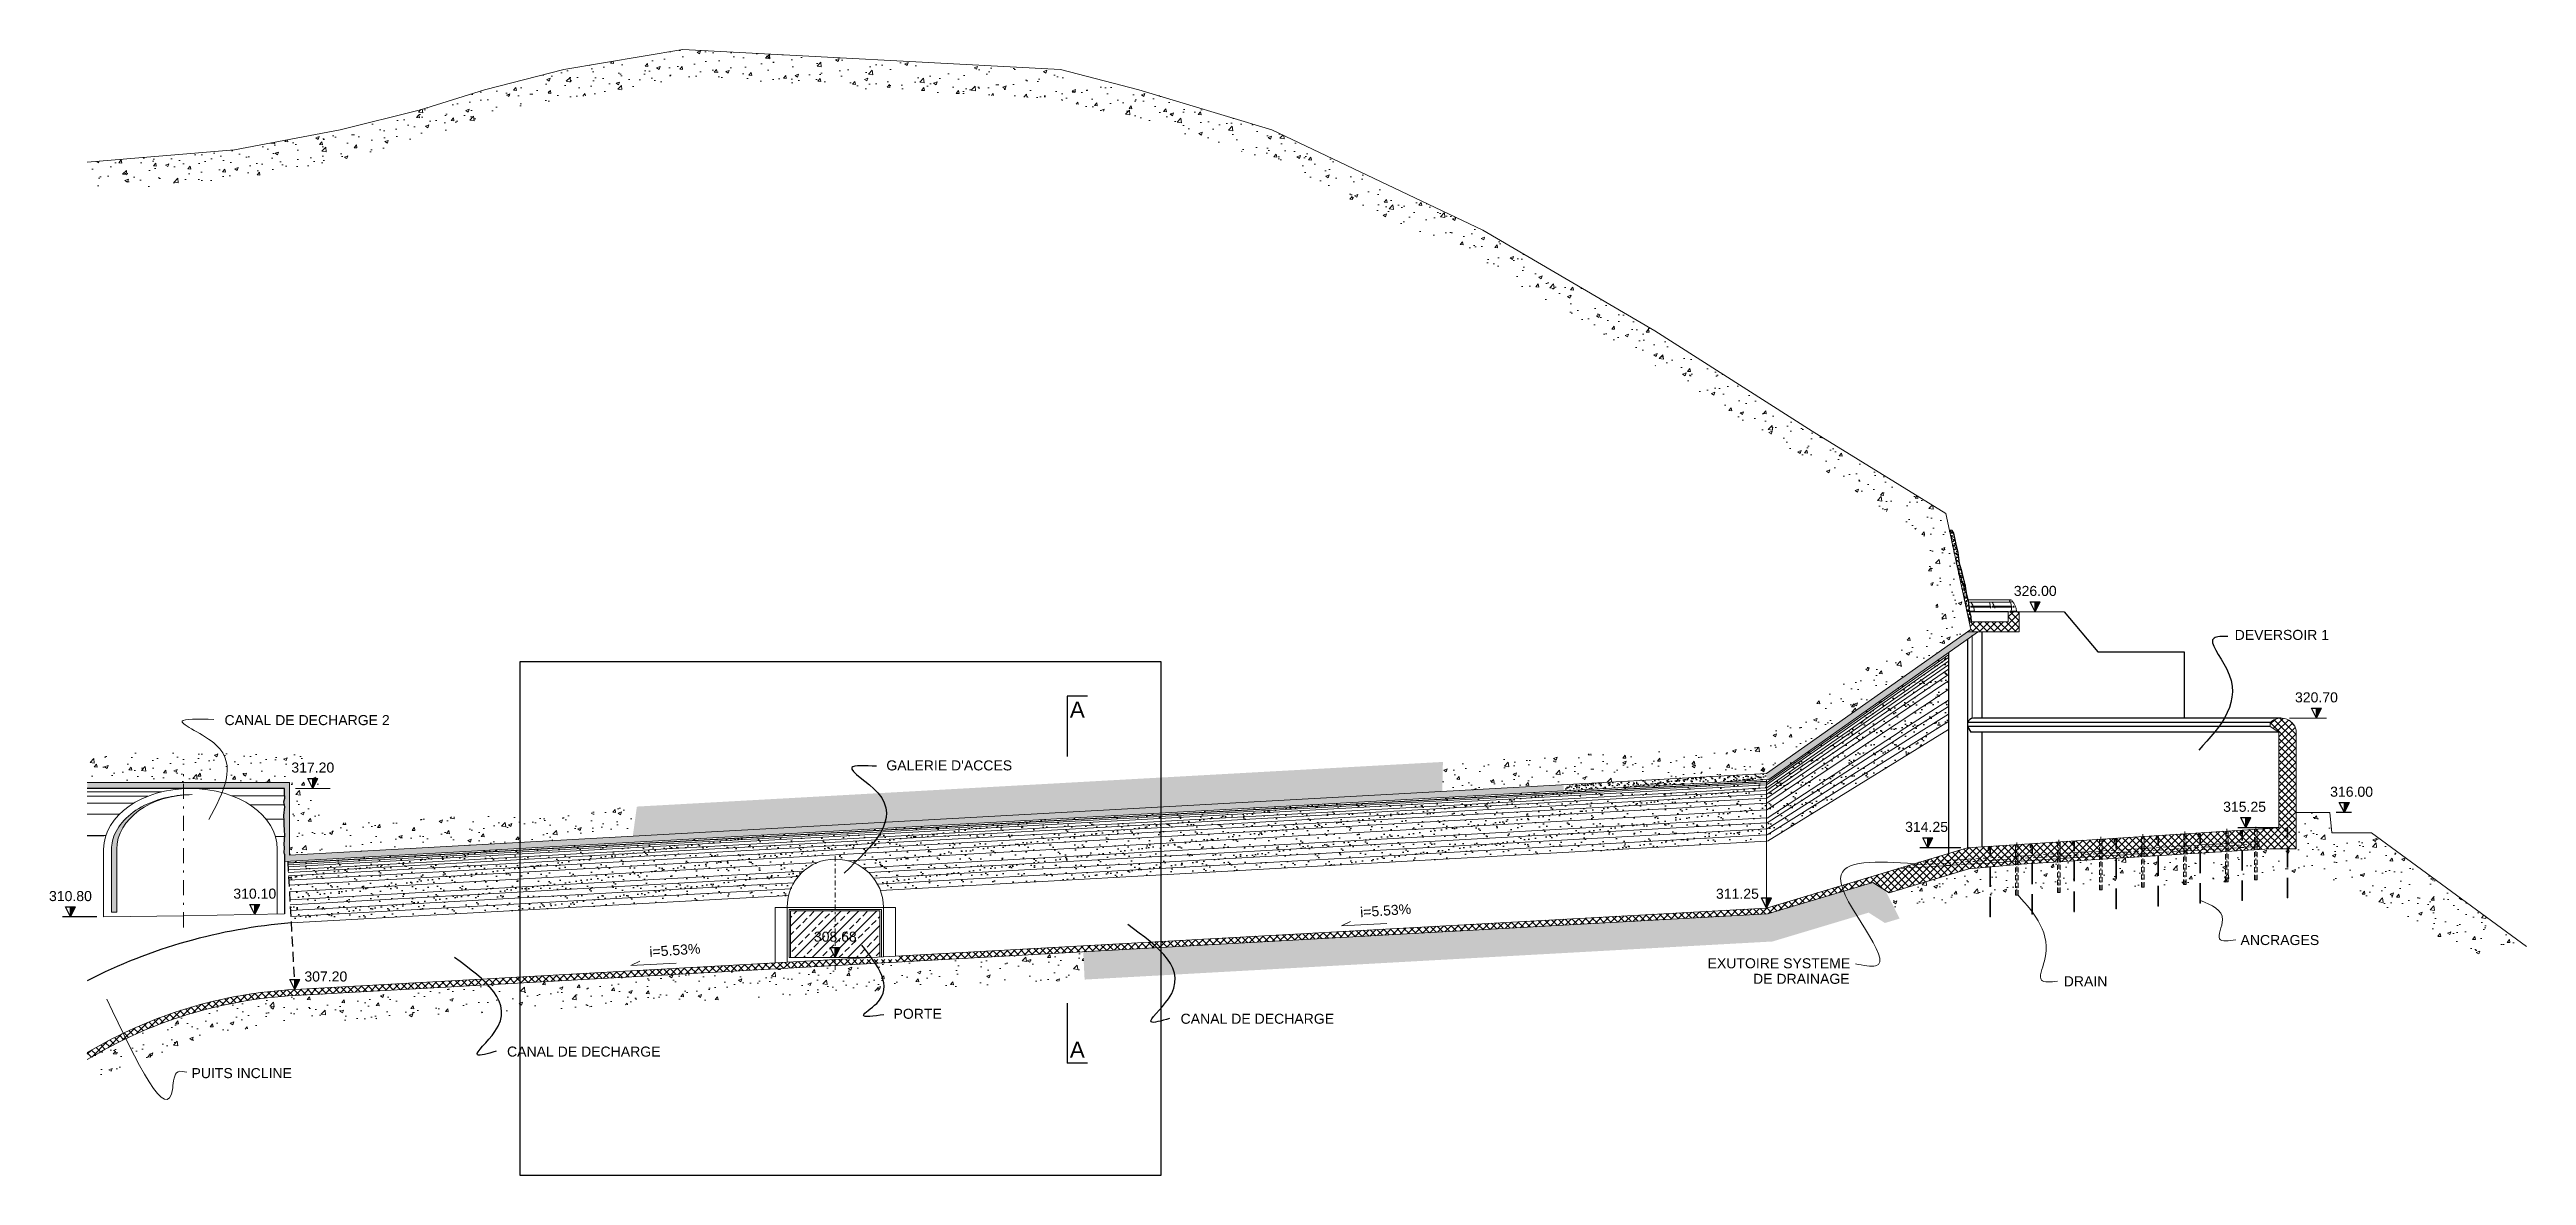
# Model space of a CAD drawing. Header units: millimetres. Extents: x -229 to 63875, y -200 to 109542.
# Drawn here: x 161.1 to 284.5, y 41.2 to 97.2 of the extents above; entities that cross this region are included whole.
import ezdxf
from ezdxf.enums import TextEntityAlignment as Align

# ---------------------------------------------------------------- set-up
doc = ezdxf.new("R2010")
doc.units = ezdxf.units.MM
for name, pattern in [('TRATTEGGIATA', [0.75, 0.5, -0.25]), ('TRATTEGGIATA2', [0.375, 0.25, -0.125]), ('TRATTOPUNTO2', [0.5, 0.25, -0.125, 0, -0.125])]:
    doc.linetypes.add(name, pattern=pattern)
for name, color, linetype in [('Ancoraggi', 3, 'Continuous'), ('coordinate', 2, 'Continuous'), ('DIME', 6, 'Continuous'), ('LIN010CO', 2, 'Continuous'), ('LIN018CO', 6, 'Continuous'), ('LIN025CO', 7, 'Continuous'), ('LIN035CO', 1, 'Continuous'), ('LIN050CO', 3, 'Continuous'), ('LIN07CO', 4, 'Continuous'), ('TEXT035', 1, 'Continuous'), ('TEXT050', 3, 'Continuous'), ('Tratteggi', 2, 'Continuous')]:
    doc.layers.add(name, color=color, linetype=linetype)
doc.layers.add('no_plot', color=5, linetype='Continuous', plot=False)
doc.styles.add('ARIAL', font='arial.ttf')
doc.linetypes.add('ROCCIA', pattern='A,0.25,[130,BERETTA.shx,S=0.1,R=0,X=0,Y=0],-0.2,0.25', length=0.7)
pattern_1 = [(45, (17.57617, -222.34905), (-0.1767767, 0.1767767), []), (135, (17.57617, -222.34905), (-0.1767767, -0.1767767), [])]
pattern_2 = [(37.5, (17.57617, -222.34905), (-0.009449, 0.28902357), [0, -0.228, 0, -0.255, 0, -0.24375]), (7.5, (17.57617, -222.34905), (0.2654665, 0.4233219), [0, -0.123, 0, -0.2055, 0, -0.07875]), (327.5, (17.39167, -222.34905), (0.46712128, 0.00084886), [0, -0.075, 0, -0.27, 0, -0.3525]), (317.5, (17.39167, -222.34905), (0.450919, 0.13165133), [0, -0.0375, 0, -0.177, 0, -0.2025])]
pattern_3 = [(37.5, (17.57617, -222.34905), (-0.0251973, 0.7707295), [0, -0.608, 0, -0.68, 0, -0.65]), (7.5, (17.5762, -222.349), (0.7079107, 1.1288584), [0, -0.328, 0, -0.548, 0, -0.21]), (327.5, (17.08417, -222.34905), (1.2456567, 0.0022636), [0, -0.2, 0, -0.72, 0, -0.94]), (317.5, (17.0842, -222.349), (1.2024506, 0.3510702), [0, -0.1, 0, -0.472, 0, -0.54])]
pattern_4 = [(50, (17.5762, -222.349), (1.7214244, -0.150605), [0.18, -1.98]), (355, (17.5762, -222.349), (-0.333003, 1.805261), [0.144, -1.584]), (100.4514, (17.7196, -222.3616), (1.3884225, 1.654655), [0.1529765, -1.682741]), (46.1842, (17.5762, -221.869), (2.561379, -0.397246), [0.27, -2.97]), (96.6356, (17.7896, -221.9021), (2.24319, 2.337883), [0.229465, -2.524111]), (351.1842, (17.5762, -221.869), (2.243189, 2.337885), [0.216, -2.376]), (21, (17.8162, -221.989), (1.432577, -0.9662853), [0.18, -1.98]), (326, (17.8162, -221.989), (0.583957, 1.74036), [0.144, -1.584]), (71.4514, (17.9355, -222.0696), (2.016534, 0.774073), [0.1529765, -1.682741]), (37.5, (17.57617, -222.34905), (0.02918365, 0.79894525), [0, -1.5648, 0, -1.608, 0, -1.59]), (7.5, (17.5762, -222.34905), (0.6313669, 0.9465881), [0, -0.9168, 0, -1.5288, 0, -0.606]), (327.5, (17.04097, -222.34905), (1.2811738, -0.0541317), [0, -0.6, 0, -1.872, 0, -2.484]), (317.5, (16.801, -222.349), (1.3996468, 0.240252), [0, -0.78, 0, -1.2432, 0, -1.764])]

msp = doc.modelspace()

# ---------------------------------------------------------------- texts
at = {"layer": 'coordinate', "color": 1, "style": 'ARIAL'}
for s, p in [('CANAL DE DECHARGE 2', (169.86028, 63.59153)), ("GALERIE D'ACCES", (202.82213, 61.33639)), ('PORTE', (203.17817, 48.96749)), ('CANAL DE DECHARGE', (217.47664, 48.71972)), ('CANAL DE DECHARGE', (183.93149, 47.0851)), ('PUITS INCLINE', (168.21407, 46.0126))]:
    msp.add_text(s, height=0.5, dxfattribs=at).set_placement(p)
at = {"layer": 'coordinate', "color": 1, "lineweight": 0, "style": 'ARIAL'}
for p in [(228.97296, 54.19712), (193.57472, 52.22244)]:
    msp.add_text('i=5.53%', height=0.5, rotation=3.9269102, dxfattribs=at).set_placement(p, align=Align.RIGHT)
at = {"layer": 'TEXT035', "style": 'ARIAL'}
for s, p in [('DEVERSOIR 1', (269.97549, 67.83404)), ('ANCRAGES', (270.2656, 52.64044)), ('EXUTOIRE SYSTEME', (243.72354, 51.48203)), ('DE DRAINAGE', (245.98767, 50.70911)), ('DRAIN', (261.4605, 50.58533))]:
    msp.add_text(s, height=0.5, dxfattribs=at).set_placement(p)

# ---------------------------------------------------------------- blocks, each defined once
blk = doc.blocks.new('LIVELLI1')
at = {"layer": 'LIN018CO'}
blk.add_solid([(0, 0.25), (0, 0), (0.125, 0.25)], dxfattribs=at)
at = {"layer": 'LIN035CO'}
for p, q in [((-0.125, 0.25), (0.125, 0.25)), ((0, 0), (-0.125, 0.25)), ((0, 0), (0, 0.25)), ((0, 0), (0.125, 0.25))]:
    blk.add_line(p, q, dxfattribs=at)
at = {"layer": 'TEXT035', "style": 'ARIAL'}
blk.add_attdef('VALORE', text='', height=0.25, dxfattribs=at).set_placement((0, 0.395), align=Align.CENTER)
blk = doc.blocks.new('SEZ4')
at = {"layer": 'LIN07CO'}
for p in [(0, 0), (0.5, -1.5)]:
    blk.add_line(p, (0, -1.5), dxfattribs=at)
at = {"layer": 'TEXT050', "style": 'ARIAL'}
blk.add_attdef('NOME_SEZIONE', text='', height=0.4, dxfattribs=at).set_placement((0.25, -1.162), align=Align.MIDDLE)
blk = doc.blocks.new('SEZ3')
at = {"layer": 'LIN07CO'}
for p, q in [((0, 1.5), (0, 0)), ((0.5, 1.5), (0, 1.5))]:
    blk.add_line(p, q, dxfattribs=at)
at = {"layer": 'TEXT050', "style": 'ARIAL'}
blk.add_attdef('NOME_SEZIONE', text='', height=0.4, dxfattribs=at).set_placement((0.25, 1.167), align=Align.MIDDLE)

# ---------------------------------------------------------------- hatches: boundary and pattern name
at = {"layer": 'LIN010CO', "linetype": 'Continuous', "lineweight": 0}
h = msp.add_hatch(dxfattribs=at)
h.set_pattern_fill('AR-CONC', color=256, scale=0.24, style=0)
h.set_pattern_definition(pattern_4)
h.paths.add_polyline_path([(180.01042, 92.8234), (183.21252, 93.82406), (186.9437, 94.77106), (187.12164, 96.29689), (186.75335, 96.23489), (182.81335, 95.23489), (179.61335, 94.23489), (175.62335, 93.23489), (170.36335, 92.23489), (163.02641, 91.62092), (163.14863, 90.16035), (170.56188, 90.78071), (175.93864, 91.80291)])
h = msp.add_hatch(dxfattribs=at)
h.set_pattern_fill('AR-CONC', color=256, scale=0.24, style=0)
h.set_pattern_definition(pattern_4)
h.paths.add_polyline_path([(211.49335, 96.23489), (192.69335, 97.23489), (187.12164, 96.29689), (186.9437, 94.77106), (187.0558, 94.79951), (192.7771, 95.76269), (211.27023, 94.77902), (214.99922, 93.82286), (215.6411, 93.62894), (216.43653, 94.91973), (215.39335, 95.23489)])
h = msp.add_hatch(dxfattribs=at)
h.set_pattern_fill('AR-CONC', color=256, scale=0.24, style=0)
h.set_pattern_definition(pattern_4)
h.paths.add_polyline_path([(232.52335, 88.23489), (222.01335, 93.23489), (216.43653, 94.91973), (215.6411, 93.62894), (221.48359, 91.86384), (231.83835, 86.93769), (237.69377, 83.52545), (239.2442, 84.31831)])
h = msp.add_hatch(dxfattribs=at)
h.set_pattern_fill('AR-CONC', color=256, scale=0.24, style=0)
h.set_pattern_definition(pattern_4)
h.paths.add_polyline_path([(248.93335, 78.23489), (241.10335, 83.23489), (239.2442, 84.31831), (237.69377, 83.52545), (240.33965, 81.98356), (248.1543, 76.99336), (252.31586, 74.42766), (253.08505, 75.67527)])
h = msp.add_hatch(dxfattribs=at)
h.set_pattern_fill('AR-CONC', color=256, scale=0.24, style=0)
h.set_pattern_definition(pattern_4)
h.paths.add_polyline_path([(255.58322, 74.13509), (253.05111, 75.6962), (251.91663, 74.6738), (254.28273, 73.21504), (255.19621, 68.99381), (246.16245, 62.62459), (230.3629, 61.7493), (230.55191, 60.29185), (246.66335, 61.18443), (256.834, 68.3552)])
at = {"layer": 'LIN010CO', "lineweight": 0}
h = msp.add_hatch(dxfattribs=at)
h.set_pattern_fill('ANSI37', color=256, scale=2, style=0)
h.set_pattern_definition(pattern_1)
h.paths.add_polyline_path([(259.24338, 69.23489), (258.70218, 69.23489), (258.70218, 68.73489), (256.75184, 68.73489), (256.834, 68.3552), (256.66335, 68.23489), (259.24338, 68.23489)])
h = msp.add_hatch(dxfattribs=at)
h.set_pattern_fill('ANSI37', color=256, scale=2, style=0)
h.set_pattern_definition(pattern_1)
edge = h.paths.add_edge_path()
edge.add_ellipse((272.28083, 63.23489), major_axis=(0.75767, 0), ratio=0.923879533, start_angle=0, end_angle=90)
edge.add_ellipse((272.28083, 63.23489), major_axis=(0.75767, 0), ratio=0.923879533, start_angle=90, end_angle=135.5846914)
edge.add_line((271.73963, 63.72478), (271.73963, 63.52489))
edge.add_line((271.73963, 63.52489), (272.17259, 63.23489))
edge.add_line((272.17259, 63.23489), (273.0385, 63.23489))
h.paths.add_polyline_path([(273.0385, 63.23489), (272.17259, 63.23489), (272.17259, 58.48489), (256.66335, 57.48489), (246.66335, 54.48489), (246.66335, 54.18443), (246.71547, 54.18731), (251.95524, 55.75924), (252.76342, 55.2434), (256.73725, 56.43555), (259.35464, 56.67503), (267.64389, 57.18498), (271.74235, 57.43489), (273.0385, 57.43489), (273.0385, 59.23489)])
at = {"layer": 'LIN010CO', "linetype": 'Continuous', "lineweight": 0}
h = msp.add_hatch(dxfattribs=at)
h.set_pattern_fill('AR-CONC', color=256, scale=0.24, style=0)
h.set_pattern_definition(pattern_4)
edge = h.paths.add_edge_path()
edge.add_line((190.39785, 59.53523), (174.55536, 58.65756))
edge.add_line((174.55536, 58.65756), (174.55536, 60.43863))
edge.add_line((174.55536, 60.43863), (174.25695, 60.43863))
edge.add_line((174.25695, 60.43863), (174.00695, 60.93863))
edge.add_line((174.00695, 60.93863), (174.50695, 60.93863))
edge.add_line((174.50695, 60.93863), (174.25695, 60.43863))
edge.add_line((174.25695, 60.43863), (174.55536, 60.43863))
edge.add_line((174.55536, 60.43863), (174.55536, 62.20429))
edge.add_line((174.55536, 62.20429), (169.77117, 62.20429))
edge.add_spline(control_points=[(169.77117, 62.20429), (170.04114, 61.75904), (170.04549, 61.26247), (169.90871, 60.73863)], knot_values=[4.102633747, 4.102633747, 4.102633747, 4.102633747, 5.63070694, 5.63070694, 5.63070694, 5.63070694], degree=3, periodic=0)
edge.add_line((169.90871, 60.73863), (173.08969, 60.73863))
edge.add_line((173.08969, 60.73863), (173.08969, 57.10845))
edge.add_line((173.08969, 57.10845), (190.19376, 58.05601))
edge.add_line((190.19376, 58.05601), (190.39785, 59.53523))
edge = h.paths.add_edge_path()
edge.add_spline(control_points=[(169.90871, 60.73863), (170.04549, 61.26247), (170.04114, 61.75904), (169.77117, 62.20429)], knot_values=[4.102633747, 4.102633747, 4.102633747, 4.102633747, 5.63070694, 5.63070694, 5.63070694, 5.63070694], degree=3, periodic=0)
edge.add_line((169.77117, 62.20429), (163.02641, 62.20429))
edge.add_line((163.02641, 62.20429), (163.02641, 60.73863))
edge.add_line((163.02641, 60.73863), (169.90871, 60.73863))
h.paths.add_polyline_path([(173.06118, 61.0925), (175.45306, 61.0925), (175.45306, 61.85887), (173.06118, 61.85887)], flags=24)
h = msp.add_hatch(dxfattribs=at)
h.set_pattern_fill('AR-CONC', color=256, scale=0.24, style=0)
h.set_pattern_definition(pattern_4)
edge = h.paths.add_edge_path()
edge.add_line((230.54124, 61.75918), (202.41365, 60.20091))
edge.add_spline(control_points=[(202.41365, 60.20091), (202.83319, 59.72382), (202.90508, 59.24004), (202.75753, 58.75204)], knot_values=[3.063294748, 3.063294748, 3.063294748, 3.063294748, 4.656516373, 4.656516373, 4.656516373, 4.656516373], degree=3, periodic=0)
edge.add_line((202.75753, 58.75204), (230.5126, 60.28967))
edge.add_line((230.5126, 60.28967), (230.54124, 61.75918))
edge = h.paths.add_edge_path()
edge.add_spline(control_points=[(202.75753, 58.75204), (202.90508, 59.24004), (202.83319, 59.72382), (202.41365, 60.20091)], knot_values=[3.063294748, 3.063294748, 3.063294748, 3.063294748, 4.656516373, 4.656516373, 4.656516373, 4.656516373], degree=3, periodic=0)
edge.add_line((202.41365, 60.20091), (190.39785, 59.53523))
edge.add_line((190.39785, 59.53523), (190.19376, 58.05601))
edge.add_line((190.19376, 58.05601), (202.75753, 58.75204))
at = {"layer": 'LIN010CO', "lineweight": 0}
h = msp.add_hatch(color=256, dxfattribs=at)
edge = h.paths.add_edge_path()
edge.add_line((164.49483, 54.27743), (164.49483, 57.41069))
edge.add_ellipse((168.25636, 57.41069), major_axis=(-3.76153, 0), ratio=0.723016347, start_angle=275.2624536, end_angle=360, ccw=False)
edge.add_line((167.91136, 60.11887), (167.91136, 60.1201))
edge.add_spline(control_points=[(167.91136, 60.1201), (167.62611, 60.10327), (167.34356, 60.06576), (166.58293, 59.90535), (166.12575, 59.73858), (165.33809, 59.30609), (165.00819, 59.0407), (164.51761, 58.4584), (164.35679, 58.1427), (164.25168, 57.68622), (164.23597, 57.54844), (164.23597, 57.41069)], knot_values=[4.796402486, 4.796402486, 4.796402486, 4.796402486, 5.005311645, 5.005311645, 5.378055444, 5.378055444, 5.750799242, 5.750799242, 6.123543041, 6.123543041, 6.283185307, 6.283185307, 6.283185307, 6.283185307], degree=3, periodic=0)
edge.add_line((164.23597, 57.41069), (164.23597, 54.27743))
edge.add_line((164.23597, 54.27743), (164.49483, 54.27743))
at = {"layer": 'LIN010CO', "linetype": 'Continuous', "lineweight": 0}
h = msp.add_hatch(dxfattribs=at)
h.set_pattern_fill('AR-CONC', color=256, scale=0.24, style=0)
h.set_pattern_definition(pattern_4)
h.paths.add_polyline_path([(276.79683, 58.23489), (274.81468, 58.23489), (274.71468, 59.23489), (273.0385, 59.23489), (273.0385, 57.43489), (268.80855, 57.256), (256.9084, 56.45121), (252.76342, 55.2434), (252.57943, 55.36084), (253.28728, 53.95856), (257.00125, 55.07275), (274.41969, 56.0537), (275.25383, 55.75087), (279.17514, 53.63996), (281.63853, 52.13217), (284.50722, 52.56548)])
h = msp.add_hatch(dxfattribs=at)
h.set_pattern_fill('AR-CONC', color=256, scale=0.24, style=0)
h.set_pattern_definition(pattern_4)
edge = h.paths.add_edge_path()
edge.add_spline(control_points=[(251.16738, 54.08088), (250.90055, 54.51481), (250.65032, 54.9468), (250.49868, 55.32228)], knot_values=[3.92547604, 3.92547604, 3.92547604, 3.92547604, 5.011585578, 5.011585578, 5.011585578, 5.011585578], degree=3, periodic=0)
edge.add_line((250.49868, 55.32228), (246.71547, 54.18731))
edge.add_line((246.71547, 54.18731), (212.62943, 52.30036))
edge.add_line((212.62943, 52.30036), (212.69651, 50.92077))
edge.add_line((212.69651, 50.92077), (246.95541, 52.81729))
edge.add_line((246.95541, 52.81729), (251.16738, 54.08088))
edge = h.paths.add_edge_path()
edge.add_line((252.57943, 55.36084), (251.95524, 55.75924))
edge.add_line((251.95524, 55.75924), (250.49868, 55.32228))
edge.add_spline(control_points=[(250.49868, 55.32228), (250.65032, 54.9468), (250.90055, 54.51481), (251.16738, 54.08088)], knot_values=[3.92547604, 3.92547604, 3.92547604, 3.92547604, 5.011585578, 5.011585578, 5.011585578, 5.011585578], degree=3, periodic=0)
edge.add_line((251.16738, 54.08088), (251.74575, 54.25439))
edge.add_line((251.74575, 54.25439), (252.55394, 53.73855))
edge.add_line((252.55394, 53.73855), (253.28728, 53.95856))
edge.add_line((253.28728, 53.95856), (252.57943, 55.36084))
at = {"layer": 'LIN010CO', "lineweight": 0}
h = msp.add_hatch(dxfattribs=at)
h.set_pattern_fill('ANSI37', color=256, scale=2, style=0)
h.set_pattern_definition(pattern_1)
h.paths.add_polyline_path([(246.66335, 54.18443), (246.66335, 54.48489), (203.27733, 52.0831), (203.27721, 51.91712), (202.67905, 51.91712), (200.27905, 51.91712), (200.27905, 51.61666)])
h = msp.add_hatch(dxfattribs=at)
h.set_pattern_fill('ANSI37', color=256, scale=2, style=0)
h.set_pattern_definition(pattern_1)
h.paths.add_polyline_path([(200.27905, 51.61666), (200.27905, 51.91712), (173.35935, 50.42689, 0.122348363), (163.02641, 47.28267), (163.02641, 46.93229, -0.124425055), (173.37594, 50.12734)])
at = {"layer": 'LIN010CO', "linetype": 'Continuous', "lineweight": 0}
h = msp.add_hatch(dxfattribs=at)
h.set_pattern_fill('AR-CONC', color=256, scale=0.24, style=0)
h.set_pattern_definition(pattern_4)
h.paths.add_polyline_path([(212.62943, 52.30036), (185.02409, 50.77217), (185.07995, 49.39196), (212.69651, 50.92077)])
h = msp.add_hatch(dxfattribs=at)
h.set_pattern_fill('AR-CONC', color=256, scale=0.24, style=0)
h.set_pattern_definition(pattern_4)
edge = h.paths.add_edge_path()
edge.add_line((185.02409, 50.77217), (173.37594, 50.12734))
edge.add_arc((174.52143, 28.05704), 22.10001, 92.9710993, 115.6715362)
edge.add_spline(control_points=[(164.94745, 47.97561), (165.164, 47.53556), (165.37471, 47.11966), (165.57544, 46.74497)], knot_values=[4.79715133, 4.79715133, 4.79715133, 4.79715133, 5.620665571, 5.620665571, 5.620665571, 5.620665571], degree=3, periodic=0)
edge.add_arc((174.52143, 28.05704), 20.71882, 92.9646233, 115.5806263, ccw=False)
edge.add_line((173.44986, 48.74813), (185.07995, 49.39196))
edge.add_line((185.07995, 49.39196), (185.02409, 50.77217))
edge = h.paths.add_edge_path()
edge.add_spline(control_points=[(165.57544, 46.74497), (165.37471, 47.11966), (165.164, 47.53556), (164.94745, 47.97561)], knot_values=[4.79715133, 4.79715133, 4.79715133, 4.79715133, 5.620665571, 5.620665571, 5.620665571, 5.620665571], degree=3, periodic=0)
edge.add_arc((174.52143, 28.05704), 22.10001, 115.6715362, 121.341415)
edge.add_line((163.02641, 46.93229), (163.74481, 45.75264))
edge.add_arc((174.52143, 28.05704), 20.71882, 115.5806263, 121.341415, ccw=False)
at = {"layer": 'Tratteggi'}
h = msp.add_hatch(dxfattribs=at)
h.set_pattern_fill('AR-SAND', scale=0.08, style=0)
h.set_pattern_definition([(37.5, (20.27717, -224.84905), (-0.00503947, 0.1541459), [0, -0.1216, 0, -0.136, 0, -0.13]), (7.5, (20.27717, -224.84905), (0.14158214, 0.22577169), [0, -0.0656, 0, -0.1096, 0, -0.042]), (327.5, (20.17877, -224.84905), (0.24913135, 0.000452724), [0, -0.04, 0, -0.144, 0, -0.188]), (317.5, (20.17877, -224.84905), (0.24049013, 0.07021405), [0, -0.02, 0, -0.0944, 0, -0.108])])
h.paths.add_polyline_path([(256.40372, 71.18989), (256.2666, 71.64685), (256.19803, 72.1952), (256.09519, 72.675), (255.98092, 73.15481), (255.90093, 73.2919), (255.72953, 73.30332), (255.63697, 73.26719), (255.78605, 73.17527), (256.75184, 68.73489), (256.87223, 68.73489), (256.84937, 68.98506), (256.75796, 69.33921), (256.7351, 69.69335), (256.62083, 70.17316), (256.57513, 70.50445)])
h = msp.add_hatch(dxfattribs=at)
h.set_pattern_fill('AR-SAND', scale=0.15, style=0)
h.set_pattern_definition(pattern_2)
h.paths.add_polyline_path([(257.16923, 68.22449), (257.16698, 68.23489), (256.66335, 68.23489), (246.66335, 61.18443), (246.66335, 60.88397), (246.76588, 60.88965)])
h = msp.add_hatch(dxfattribs=at)
h.set_pattern_fill('AR-SAND', color=256, scale=0.4, style=0)
h.set_pattern_definition(pattern_3)
h.paths.add_polyline_path([(246.70203, 57.81023), (255.73039, 63.37313), (255.73039, 67.21004), (246.66335, 60.88397)])
h = msp.add_hatch(dxfattribs=at)
h.set_pattern_fill('AR-SAND', scale=0.15, style=0)
h.set_pattern_definition(pattern_2)
edge = h.paths.add_edge_path()
edge.add_line((181.61939, 57.58099), (173.08969, 57.10845))
edge.add_line((173.08969, 57.10845), (173.08969, 58.4922))
edge.add_spline(control_points=[(173.08969, 58.4922), (173.0063, 58.48591), (172.9221, 58.47981), (172.83723, 58.47387)], knot_values=[4.842647405, 4.842647405, 4.842647405, 4.842647405, 4.984950547, 4.984950547, 4.984950547, 4.984950547], degree=3, periodic=0)
edge.add_line((172.83723, 58.47387), (172.84441, 58.34296))
edge.add_line((172.84441, 58.34296), (172.85777, 58.10705))
edge.add_line((172.85777, 58.10705), (172.83196, 57.66044))
edge.add_line((172.83196, 57.66044), (172.84928, 57.47532))
edge.add_line((172.84928, 57.47532), (172.83196, 57.25424))
edge.add_line((172.83196, 57.25424), (172.83969, 57.17117))
edge.add_line((172.83969, 57.17117), (172.83969, 56.79414))
edge.add_line((172.83969, 56.79414), (181.61939, 57.28053))
edge.add_line((181.61939, 57.28053), (181.61939, 57.58099))
edge = h.paths.add_edge_path()
edge.add_line((173.08969, 60.73863), (167.81969, 60.73863))
edge.add_line((167.81969, 60.73863), (167.81969, 60.43863))
edge.add_line((167.81969, 60.43863), (172.84892, 60.43863))
edge.add_line((172.84892, 60.43863), (172.85364, 60.39619))
edge.add_line((172.85364, 60.39619), (172.85364, 60.33583))
edge.add_line((172.85364, 60.33583), (172.84961, 60.24329))
edge.add_line((172.84961, 60.24329), (172.84441, 60.19907))
edge.add_line((172.84441, 60.19907), (172.85777, 59.95871))
edge.add_line((172.85777, 59.95871), (172.8177, 59.77177))
edge.add_line((172.8177, 59.77177), (172.86222, 59.5225))
edge.add_line((172.86222, 59.5225), (172.82215, 59.09075))
edge.add_line((172.82215, 59.09075), (172.83105, 58.82368))
edge.add_line((172.83105, 58.82368), (172.8266, 58.66789))
edge.add_line((172.8266, 58.66789), (172.83723, 58.47387))
edge.add_spline(control_points=[(172.83723, 58.47387), (172.9221, 58.47981), (173.0063, 58.48591), (173.08969, 58.4922)], knot_values=[4.842647405, 4.842647405, 4.842647405, 4.842647405, 4.984950547, 4.984950547, 4.984950547, 4.984950547], degree=3, periodic=0)
edge.add_line((173.08969, 58.4922), (173.08969, 60.73863))
h.paths.add_polyline_path([(167.81969, 60.73863), (163.02641, 60.73863), (163.02641, 60.43863), (167.81969, 60.43863)])
h = msp.add_hatch(dxfattribs=at)
h.set_pattern_fill('AR-SAND', scale=0.15, style=0)
h.set_pattern_definition(pattern_2)
h.paths.add_polyline_path([(236.55249, 60.62428), (218.90505, 59.64662), (218.90505, 59.34616), (236.55249, 60.32382)])
h = msp.add_hatch(dxfattribs=at)
h.set_pattern_fill('AR-SAND', color=256, scale=0.4, style=0)
h.set_pattern_definition([(37.5, (17.57617, -222.34905), (-0.0251973, 0.7707295), [0, -0.608, 0, -0.68, 0, -0.65]), (7.5, (17.5762, -222.349), (0.7079107, 1.1288584), [0, -0.328, 0, -0.548, 0, -0.21]), (327.5, (17.08417, -222.34905), (1.2456567, 0.0022636), [0, -0.2, 0, -0.72, 0, -0.94]), (317.5, (17.0842, -222.349), (1.2024506, 0.3510702), [0, -0.1, 0, -0.472, 0, -0.54])])
h.paths.add_polyline_path([(224.67465, 56.5918), (224.67465, 59.66579), (246.66335, 60.88397), (246.66335, 57.80998)])
h = msp.add_hatch(dxfattribs=at)
h.set_pattern_fill('AR-SAND', scale=0.15, style=0)
h.set_pattern_definition(pattern_2)
h.paths.add_polyline_path([(246.66335, 60.88397), (246.66335, 61.18443), (236.55249, 60.62428), (236.55249, 60.32382)])
h = msp.add_hatch(dxfattribs=at)
h.set_pattern_fill('AR-SAND', color=256, scale=0.4, style=0)
h.set_pattern_definition(pattern_3)
h.paths.add_polyline_path([(224.67465, 56.5918), (224.67465, 59.66579), (202.52441, 58.43867), (202.52441, 55.36468)])
h = msp.add_hatch(dxfattribs=at)
h.set_pattern_fill('AR-SAND', scale=0.15, style=0)
h.set_pattern_definition(pattern_2)
h.paths.add_polyline_path([(218.90505, 59.64662), (203.77185, 58.80824), (203.77185, 58.50778), (218.90505, 59.34616)])
h = msp.add_hatch(dxfattribs=at)
h.set_pattern_fill('AR-SAND', color=256, scale=0.4, style=0)
h.set_pattern_definition(pattern_3)
h.paths.add_polyline_path([(202.52441, 55.36468), (202.52441, 58.43867), (173.00636, 56.80336), (173.17601, 53.73878), (197.95381, 55.11147), (198.06403, 55.44108), (198.21659, 55.74441), (198.43317, 56.05098), (198.68645, 56.31257), (198.9409, 56.52096), (199.40468, 56.75218), (199.74291, 56.85604), (200.07808, 56.92784), (200.27905, 56.91712), (200.71251, 56.90391), (200.93994, 56.8321), (201.43072, 56.66457), (201.83771, 56.37735), (202.11303, 56.13801), (202.3285, 55.86277)])
h = msp.add_hatch(dxfattribs=at)
h.set_pattern_fill('AR-SAND', scale=0.15, style=0)
h.set_pattern_definition(pattern_2)
h.paths.add_polyline_path([(203.77185, 58.80824), (181.61939, 57.58099), (181.61939, 57.28053), (203.77185, 58.50778)])
h = msp.add_hatch(dxfattribs=at)
h.set_pattern_fill('ANSI33', color=256, scale=2.5, style=0)
h.set_pattern_definition([(45, (17.57617, -222.34905), (-0.4419417, 0.4419417), []), (45, (18.0181, -222.34905), (-0.4419417, 0.4419417), [0.3125, -0.15625])])
h.paths.add_polyline_path([(200.27905, 54.34212), (198.05405, 54.34212), (198.05405, 52.01712), (200.27905, 52.01712), (200.02905, 52.51712), (200.27905, 52.51712)])
h.paths.add_polyline_path([(202.50405, 54.34212), (200.27905, 54.34212), (200.27905, 52.51712), (200.52905, 52.51712), (200.27905, 52.01712), (202.08546, 52.01712), (202.50405, 52.04029)])
h.paths.add_polyline_path([(199.08329, 52.67099), (201.47517, 52.67099), (201.47517, 53.43736), (199.08329, 53.43736)], flags=9)

# ---------------------------------------------------------------- linework, layer by layer
for p, q in [((256.66335, 67.86782), (256.66335, 57.48489)), ((257.38519, 68.23489), (257.38519, 63.93489)), ((255.73039, 67.21004), (255.73039, 57.205)), ((271.73963, 63.72489), (256.66335, 63.72489)), ((271.73963, 63.52489), (256.66335, 63.52489)), ((256.66335, 63.52489), (256.83638, 63.23489)), ((272.17259, 63.23489), (256.83638, 63.23489)), ((272.28083, 63.93489), (256.96412, 63.93489)), ((257.38519, 63.23489), (257.38519, 57.53143))]:
    msp.add_line(p, q)
msp.add_arc((256.9873, 63.5813), 0.35434, 93.7513503, 156.0955436)
at = {"layer": 'Ancoraggi', "linetype": 'TRATTEGGIATA', "lineweight": 0}
for p, q in [((266.06259, 57.98837), (266.06259, 57.89218)), ((266.08859, 57.98837), (266.08859, 57.89218)), ((268.15519, 58.12321), (268.15519, 58.02701)), ((268.15519, 58.02701), (268.18119, 58.02701)), ((268.18119, 58.12321), (268.18119, 58.02701)), ((270.24779, 58.25804), (270.24779, 58.16184)), ((270.24779, 58.16184), (270.27379, 58.16184)), ((270.27379, 58.25804), (270.27379, 58.16184)), ((272.50055, 58.40061), (272.50055, 58.30441)), ((272.50055, 58.30441), (272.52655, 58.30441)), ((272.52655, 58.40061), (272.52655, 58.30441)), ((257.69219, 57.44904), (257.69219, 57.35285)), ((257.69219, 57.35285), (257.71819, 57.35285)), ((257.71819, 57.44904), (257.71819, 57.35285)), ((259.78479, 57.58388), (259.78479, 57.48768)), ((259.78479, 57.48768), (259.81079, 57.48768)), ((259.81079, 57.58388), (259.81079, 57.48768)), ((261.87739, 57.71871), (261.87739, 57.62251)), ((261.87739, 57.62251), (261.90339, 57.62251)), ((261.90339, 57.71871), (261.90339, 57.62251)), ((263.96999, 57.85354), (263.96999, 57.75734)), ((263.96999, 57.75734), (263.99599, 57.75734)), ((263.99599, 57.85354), (263.99599, 57.75734)), ((266.06259, 57.89218), (266.08859, 57.89218))]:
    msp.add_line(p, q, dxfattribs=at)
at = {"layer": 'Ancoraggi', "linetype": 'TRATTEGGIATA', "lineweight": 0, "ltscale": 2}
for p, q in [((266.15459, 54.58316), (266.15459, 57.98837)), ((266.18059, 54.58316), (266.18059, 57.98837)), ((268.24719, 54.718), (268.24719, 58.12321)), ((268.27319, 54.718), (268.27319, 58.12321)), ((270.33979, 54.85283), (270.33979, 58.25804)), ((270.36579, 54.85283), (270.36579, 58.25804)), ((272.59255, 54.9954), (272.59255, 58.40061)), ((272.61855, 54.9954), (272.61855, 58.40061)), ((257.78419, 54.04383), (257.78419, 57.44904)), ((257.81019, 54.04383), (257.81019, 57.44904)), ((259.87679, 54.17867), (259.87679, 57.58388)), ((259.90279, 54.17867), (259.90279, 57.58388)), ((261.96939, 54.3135), (261.96939, 57.71871)), ((261.99539, 54.3135), (261.99539, 57.71871)), ((264.06199, 54.44833), (264.06199, 57.85354)), ((264.08799, 54.44833), (264.08799, 57.85354)), ((266.18059, 54.58316), (266.15459, 54.58316)), ((268.27319, 54.718), (268.24719, 54.718)), ((270.36579, 54.85283), (270.33979, 54.85283)), ((272.61855, 54.9954), (272.59255, 54.9954)), ((257.78419, 54.04383), (257.81019, 54.04383))]:
    msp.add_line(p, q, dxfattribs=at)
at = {"layer": 'Ancoraggi'}
for p, q in [((261.96939, 54.3135), (261.99539, 54.3135)), ((264.08799, 54.44833), (264.06199, 54.44833)), ((259.90279, 54.17867), (259.87679, 54.17867))]:
    msp.add_line(p, q, dxfattribs=at)
at = {"layer": 'Ancoraggi', "linetype": 'TRATTEGGIATA', "lineweight": 0}
for centre, radius, start in [((266.12159, 57.98837), 0.059, 360), ((266.12159, 57.98837), 0.033, 0), ((268.21419, 58.12321), 0.059, 360), ((268.21419, 58.12321), 0.033, 0), ((270.30679, 58.25804), 0.059, 360), ((270.30679, 58.25804), 0.033, 0), ((272.55955, 58.40061), 0.059, 360), ((272.55955, 58.40061), 0.033, 0), ((257.75119, 57.44904), 0.059, 360), ((257.75119, 57.44904), 0.033, 0), ((259.84379, 57.58388), 0.059, 360), ((259.84379, 57.58388), 0.033, 0), ((261.93639, 57.71871), 0.059, 360), ((261.93639, 57.71871), 0.033, 0), ((264.02899, 57.85354), 0.059, 360), ((264.02899, 57.85354), 0.033, 0)]:
    msp.add_arc(centre, radius, start, 180, dxfattribs=at)
at = {"layer": 'DIME', "linetype": 'Continuous', "lineweight": 0}
for p, q in [((259.24338, 69.23489), (261.47578, 69.23489)), ((246.66335, 54.48489), (246.66335, 60.88397))]:
    msp.add_line(p, q, dxfattribs=at)
at = {"layer": 'DIME'}
for points in [[(202.33732, 61.54454), (201.10359, 61.47963), (202.40225, 60.21377), (200.71399, 56.22144)], [(216.93291, 48.98278), (216.00953, 48.80969), (216.8752, 49.9636), (214.85532, 53.6561)], [(183.38776, 47.34816), (182.46439, 47.17508), (183.33005, 48.32899), (181.31017, 52.02149)], [(202.6971, 49.17153), (201.68832, 49.14187), (202.34106, 49.73511), (201.59931, 52.642)]]:
    msp.add_spline(points, degree=3, dxfattribs=at)
at = {"layer": 'LIN010CO', "linetype": 'Continuous', "lineweight": 0}
for p, q in [((258.8278, 69.83489), (256.7014, 69.83489)), ((258.81267, 69.71489), (256.72997, 69.71489)), ((256.7577, 69.51989), (256.7463, 69.51989)), ((256.76227, 69.45989), (256.75017, 69.45989)), ((257.03585, 69.26489), (256.77714, 69.26489)), ((257.80648, 69.51989), (256.86269, 69.51989)), ((257.81106, 69.45989), (256.86269, 69.45989)), ((257.03585, 69.26489), (257.03585, 69.23489)), ((258.85527, 69.51989), (257.91147, 69.51989)), ((258.85984, 69.45989), (257.91147, 69.45989)), ((259.13341, 69.26489), (258.81214, 69.26489)), ((258.81214, 69.26489), (258.81214, 69.23489)), ((259.13341, 69.26489), (259.13341, 69.23489)), ((163.02641, 60.26886), (166.73603, 60.26886)), ((163.02641, 60.04683), (166.0357, 60.04683)), ((163.02641, 59.70113), (165.3344, 59.70113)), ((170.21128, 60.07859), (172.85111, 60.07859)), ((171.11254, 59.62732), (172.8435, 59.62732)), ((163.02641, 59.16259), (164.63556, 59.16259)), ((163.02641, 58.09207), (163.9497, 58.09207)), ((171.92684, 58.90618), (172.8283, 58.90618)), ((172.39442, 58.04559), (172.85422, 58.04559))]:
    msp.add_line(p, q, dxfattribs=at)
at = {"layer": 'LIN010CO', "lineweight": 0}
for p, q in [((255.73039, 67.09753), (246.66448, 60.72212)), ((255.73039, 66.96123), (246.66585, 60.61567)), ((255.73039, 66.77506), (246.66773, 60.47026)), ((255.73039, 66.60208), (246.66947, 60.33513)), ((255.73039, 66.37666), (246.67174, 60.15902)), ((255.73039, 66.11644), (246.67436, 59.95569)), ((255.73039, 65.78981), (246.67765, 59.70043)), ((255.73039, 65.36764), (246.68191, 59.37043)), ((255.73039, 64.8317), (253.31035, 63.29808)), ((253.77775, 63.29808), (255.73039, 64.51916)), ((253.31024, 63.27732), (246.68721, 58.95949)), ((246.69026, 58.72311), (253.7776, 63.28335)), ((246.69406, 58.42856), (254.35558, 63.2908)), ((246.69786, 58.1337), (254.91994, 63.27926)), ((254.35578, 63.29808), (255.73039, 64.14579)), ((254.91994, 63.27926), (255.73039, 63.77203)), ((173.01529, 56.64201), (246.66335, 60.72211)), ((173.02117, 56.53588), (246.66335, 60.61565)), ((173.02919, 56.3909), (246.66335, 60.47023)), ((173.03665, 56.25618), (246.66335, 60.3351)), ((173.04637, 56.08059), (246.66335, 60.15897)), ((173.0576, 55.87786), (246.66335, 59.95562)), ((173.07168, 55.62336), (246.66335, 59.70034)), ((200.90119, 56.83508), (246.66335, 59.37031)), ((201.66358, 56.4775), (246.66335, 58.97049)), ((246.66335, 58.72293), (201.94421, 56.24549)), ((246.66335, 58.42836), (202.19333, 55.96472)), ((246.66335, 58.13348), (202.37846, 55.6801)), ((164.23597, 54.27743), (164.23597, 57.41069)), ((164.49483, 54.27743), (164.49483, 57.41069)), ((173.0899, 55.29434), (199.40468, 56.75218)), ((173.11196, 54.89574), (198.68645, 56.31257)), ((198.43317, 56.05098), (173.12563, 54.64894)), ((198.21659, 55.74441), (173.14188, 54.35527)), ((198.06403, 55.44108), (173.15816, 54.06129)), ((164.23597, 54.27743), (164.49483, 54.27743))]:
    msp.add_line(p, q, dxfattribs=at)
at = {"layer": 'LIN010CO', "linetype": 'TRATTOPUNTO2', "lineweight": 0, "ltscale": 3}
msp.add_line((167.81969, 53.52083), (167.81969, 61.1765), dxfattribs=at)
at = {"layer": 'LIN010CO', "linetype": 'TRATTOPUNTO2', "lineweight": 0}
for p, q in [((263.31199, 58.02285), (263.31199, 55.29518)), ((265.40459, 58.15778), (265.40459, 55.43012)), ((267.49719, 58.29272), (267.49719, 55.56505)), ((269.58979, 58.42765), (269.58979, 55.69998)), ((271.02919, 58.52049), (271.02919, 55.79282)), ((259.12679, 57.75299), (259.12679, 55.02532)), ((261.21939, 57.88792), (261.21939, 55.16025))]:
    msp.add_line(p, q, dxfattribs=at)
at = {"layer": 'LIN010CO', "linetype": 'TRATTEGGIATA2', "lineweight": 0}
for p, q in [((265.34209, 57.02409), (265.34209, 58.04444)), ((265.46709, 57.03171), (265.46709, 58.0525)), ((267.43469, 57.15902), (267.43469, 58.17937)), ((267.55969, 57.16664), (267.55969, 58.18743)), ((269.52729, 57.29395), (269.52729, 58.3143)), ((269.65229, 57.30157), (269.65229, 58.32236)), ((270.96669, 57.3868), (270.96669, 58.40714)), ((271.09169, 57.39442), (271.09169, 58.4152)), ((259.06429, 56.6193), (259.06429, 57.63964)), ((259.18929, 56.62692), (259.18929, 57.6477)), ((261.15289, 55.25525), (261.15289, 56.75398)), ((261.15689, 56.75423), (261.15689, 57.77457)), ((261.28189, 56.76185), (261.28189, 57.78263)), ((261.28589, 55.25525), (261.28589, 56.76209)), ((263.24549, 55.39018), (263.24549, 56.88891)), ((263.24949, 56.88916), (263.24949, 57.90951)), ((263.37449, 56.89678), (263.37449, 57.91756)), ((263.37849, 55.39018), (263.37849, 56.89702)), ((265.33809, 55.52511), (265.33809, 57.02385)), ((265.47109, 55.52511), (265.47109, 57.03196)), ((267.43069, 55.66005), (267.43069, 57.15878)), ((267.56369, 55.66005), (267.56369, 57.16689)), ((269.52329, 55.79498), (269.52329, 57.29371)), ((269.65629, 55.79498), (269.65629, 57.30182)), ((270.96269, 55.88782), (270.96269, 57.38655)), ((271.09569, 55.88782), (271.09569, 57.39466)), ((271.17809, 57.80122), (271.19331, 57.55169)), ((259.06029, 55.12032), (259.06029, 56.61905)), ((259.19329, 55.12032), (259.19329, 56.62716)), ((265.47109, 55.52511), (265.33809, 55.52511)), ((267.56369, 55.66005), (267.43069, 55.66005)), ((269.65629, 55.79498), (269.52329, 55.79498)), ((271.09569, 55.88782), (270.96269, 55.88782)), ((259.19329, 55.12032), (259.06029, 55.12032)), ((261.28589, 55.25525), (261.15289, 55.25525)), ((263.37849, 55.39018), (263.24549, 55.39018))]:
    msp.add_line(p, q, dxfattribs=at)
at = {"layer": 'LIN010CO', "linetype": 'TRATTEGGIATA2', "ltscale": 2}
msp.add_line((173.00636, 56.80336), (173.35935, 50.42689), dxfattribs=at)
at = {"layer": 'LIN010CO', "linetype": 'TRATTEGGIATA2', "lineweight": 0, "flags": 128}
for points in [[(271.19331, 57.55169), (267.63472, 57.3347), (253.20334, 56.44688)], [(271.17809, 57.80122), (267.61943, 57.58423), (254.25363, 56.76197)]]:
    msp.add_lwpolyline(points, dxfattribs=at)
at = {"layer": 'LIN010CO', "linetype": 'TRATTOPUNTO2', "lineweight": 0, "flags": 128}
msp.add_lwpolyline([(271.1857, 57.67645), (267.62708, 57.45947), (253.72848, 56.60443)], dxfattribs=at)
at = {"layer": 'LIN010CO', "linetype": 'Continuous', "lineweight": 0}
for centre, radius in [((258.8278, 69.77489), 0.06), ((258.96026, 69.48989), 0.03)]:
    msp.add_circle(centre, radius, dxfattribs=at)
for centre, radius, start, end in [((255.8275, 69.41884), 0.93567, 354.7946571, 12.9835962), ((256.86269, 69.48989), 0.03, 90, 270), ((256.25205, 69.24283), 0.75445, 21.5451936, 38.7336704), ((256.25205, 69.24283), 0.75445, 1.6756123, 16.7207243), ((256.87628, 69.41884), 0.93567, 0.1812467, 18.4454626), ((257.91147, 69.48989), 0.03, 90, 270), ((257.30084, 69.24283), 0.75445, 21.5451936, 38.7336704), ((257.30084, 69.24283), 0.75445, 13.7225921, 16.7207243), ((257.92507, 69.41884), 0.93567, 350.5297726, 18.582927), ((258.34962, 69.24283), 0.75445, 1.6756123, 44.502462)]:
    msp.add_arc(centre, radius, start, end, dxfattribs=at)
at = {"layer": 'LIN010CO', "lineweight": 0}
msp.add_ellipse((168.25636, 57.41069), major_axis=(-3.76153, 0), ratio=0.723016347, start_param=4.71263859, end_param=6.283185307, dxfattribs=at)
msp.add_open_spline([(168.25542, 60.13033), (167.85426, 60.13013), (167.45312, 60.08887), (166.58293, 59.90535), (166.12575, 59.73858), (165.33809, 59.30609), (165.00819, 59.0407), (164.51761, 58.4584), (164.35679, 58.1427), (164.25168, 57.68622), (164.23597, 57.54844), (164.23597, 57.41069)], degree=3, knots=[4.712619662, 4.712619662, 4.712619662, 4.712619662, 5.005311645, 5.005311645, 5.378055444, 5.378055444, 5.750799242, 5.750799242, 6.123543041, 6.123543041, 6.283185307, 6.283185307, 6.283185307, 6.283185307], dxfattribs=at)
at = {"layer": 'LIN018CO'}
for p, q in [((258.40464, 69.23489), (256.78489, 69.23489)), ((258.70218, 69.23489), (258.40464, 69.23489)), ((261.47578, 69.23489), (263.16354, 67.23489)), ((263.16354, 67.23489), (267.46764, 67.23489)), ((267.46764, 67.23489), (267.46764, 63.93489)), ((172.84892, 60.43863), (163.02641, 60.43863)), ((275.79612, 59.23489), (275.03282, 59.23489)), ((163.02641, 58.09567), (163.85694, 58.09567)), ((272.17259, 58.48489), (270.12928, 58.48489)), ((172.83969, 57.17398), (172.83969, 57.17117)), ((172.83969, 57.17117), (172.83969, 54.18863)), ((256.33477, 57.48489), (254.29146, 57.48489)), ((163.50772, 54.03863), (161.78754, 54.03863))]:
    msp.add_line(p, q, dxfattribs=at)
at = {"layer": 'LIN018CO', "lineweight": 0}
for p, q in [((272.70941, 63.93489), (274.54071, 63.93489)), ((173.39081, 60.43863), (175.12308, 60.43863))]:
    msp.add_line(p, q, dxfattribs=at)
at = {"layer": 'LIN018CO', "linetype": 'TRATTOPUNTO2', "lineweight": 0}
for p, q in [((200.27905, 51.40831), (200.27905, 57.09082)), ((197.54058, 54.51712), (203.01752, 54.51712))]:
    msp.add_line(p, q, dxfattribs=at)
at = {"layer": 'LIN018CO'}
msp.add_lwpolyline([(256.87223, 68.73489), (256.84937, 68.98506), (256.75796, 69.33921), (256.7351, 69.69335), (256.62083, 70.17316), (256.57513, 70.50445), (256.40372, 71.18989), (256.2666, 71.64685), (256.19803, 72.1952), (256.09519, 72.675), (255.98092, 73.15481), (255.90093, 73.2919), (255.76371, 73.30104)], dxfattribs=at)
at = {"layer": 'LIN018CO', "lineweight": 0, "flags": 128}
msp.add_lwpolyline([(257.16698, 68.23489), (257.16923, 68.22449), (246.76588, 60.88965), (172.83969, 56.79414)], dxfattribs=at)
at = {"layer": 'LIN018CO', "flags": 128}
msp.add_lwpolyline([(172.83969, 57.17117), (172.83196, 57.25424), (172.84928, 57.47532), (172.83196, 57.66044), (172.85777, 58.10705), (172.84441, 58.34296), (172.8266, 58.66789), (172.83105, 58.82368), (172.82215, 59.09075), (172.86222, 59.5225), (172.8177, 59.77177), (172.85777, 59.95871), (172.84441, 60.19907), (172.84961, 60.24329), (172.85364, 60.33583), (172.85364, 60.39619), (172.84892, 60.43863)], dxfattribs=at)
at = {"layer": 'LIN018CO'}
msp.add_arc((175.2976, 26.86564), 26.95675, 94.5140518, 117.1009089, dxfattribs=at)
msp.add_spline([(269.6283, 68.01169), (268.9469, 67.92995), (269.57378, 66.40403), (268.18374, 62.344)], degree=3, dxfattribs=at)
at = {"layer": 'LIN018CO', "lineweight": 0}
for points in [[(169.32178, 63.87863), (167.75384, 63.78216), (169.44239, 62.60049), (169.08056, 58.88666)], [(251.08325, 51.70695), (252.09112, 51.60088), (250.35019, 55.95979), (254.01699, 56.69098)], [(261.15266, 50.84177), (260.35053, 50.8928), (260.49854, 51.8463), (259.19329, 55.12032)], [(270.02651, 52.89688), (269.22438, 52.94791), (269.37239, 53.90141), (268.27319, 54.85978)], [(167.98104, 46.30551), (167.54863, 46.33252), (167.27838, 45.52197), (164.00538, 49.93906)]]:
    msp.add_spline(points, degree=3, dxfattribs=at)
at = {"layer": 'LIN025CO', "lineweight": 0}
for p, q in [((255.73039, 63.37313), (246.70203, 57.81023)), ((271.73963, 63.72489), (271.73963, 63.52489)), ((271.73963, 63.52489), (272.17259, 63.23489)), ((272.17259, 63.23489), (272.17259, 58.48489)), ((273.0385, 63.23489), (273.0385, 59.23489)), ((246.66335, 54.48489), (246.66335, 60.88397)), ((202.52441, 55.36468), (246.66335, 57.80998)), ((173.17601, 53.73878), (197.95381, 55.11147)), ((197.27905, 54.51712), (197.27905, 51.75105)), ((197.27905, 54.51712), (197.87905, 54.51712)), ((197.87905, 54.51712), (202.67905, 54.51712)), ((197.87905, 54.51712), (197.87905, 51.78426)), ((202.57905, 54.41712), (197.97905, 54.41712)), ((197.97905, 54.41712), (197.97905, 52.01712)), ((202.50405, 54.34212), (198.05405, 54.34212)), ((198.05405, 54.34212), (198.05405, 52.01712)), ((202.50405, 52.04029), (202.50405, 54.34212)), ((202.57905, 52.04445), (202.57905, 54.41712)), ((202.67905, 54.51712), (203.27905, 54.51712)), ((202.67905, 52.04998), (202.67905, 54.51712)), ((203.27733, 52.0831), (203.27905, 54.51712)), ((197.97905, 52.01712), (202.08546, 52.01712))]:
    msp.add_line(p, q, dxfattribs=at)
at = {"layer": 'LIN025CO', "linetype": 'Continuous', "lineweight": 0}
for p, q in [((163.83969, 54.03863), (163.83969, 57.41429)), ((172.48969, 54.18166), (172.48969, 57.41429)), ((167.81969, 54.08863), (163.83969, 54.03863)), ((172.83969, 54.18863), (167.81969, 54.08863)), ((225.9406, 53.80472), (225.49075, 53.59315)), ((225.49075, 53.59315), (227.74553, 53.71028)), ((190.54236, 51.83004), (190.09252, 51.61847)), ((190.09252, 51.61847), (192.3473, 51.7356))]:
    msp.add_line(p, q, dxfattribs=at)
at = {"layer": 'LIN025CO', "lineweight": 0, "flags": 128}
msp.add_lwpolyline([(256.897, 68.06408), (256.897, 63.93489)], dxfattribs=at)
at = {"layer": 'LIN025CO', "lineweight": 0}
msp.add_arc((200.27905, 54.51712), 2.4, 0, 180, dxfattribs=at)
msp.add_ellipse((272.28083, 63.23489), major_axis=(0.75767, 0), ratio=0.923879533, start_param=0, end_param=2.36639928, dxfattribs=at)
at = {"layer": 'LIN025CO', "linetype": 'Continuous', "lineweight": 0}
msp.add_ellipse((168.16469, 57.41429), major_axis=(-4.325, 0), ratio=0.699269446, start_param=3.141592654, end_param=6.283185307, dxfattribs=at)
at = {"layer": 'LIN050CO', "lineweight": 0}
for p, q in [((258.70218, 69.23489), (259.24338, 69.23489)), ((258.70218, 68.73489), (258.70218, 69.23489)), ((259.24338, 68.23489), (259.24338, 69.23489)), ((256.66335, 68.23489), (259.24338, 68.23489)), ((256.75184, 68.73489), (258.70218, 68.73489)), ((256.66335, 57.48489), (272.17259, 58.48489)), ((256.66335, 57.48489), (246.66335, 54.48489)), ((246.66335, 54.48489), (203.27733, 52.0831)), ((202.08546, 52.01712), (173.35935, 50.42689)), ((203.27733, 52.0831), (202.08546, 52.01712))]:
    msp.add_line(p, q, dxfattribs=at)
at = {"layer": 'LIN050CO', "linetype": 'Continuous', "lineweight": 0, "flags": 128}
for points in [[(163.02641, 91.62092), (170.36335, 92.23489), (175.62335, 93.23489), (179.61335, 94.23489), (182.81335, 95.23489), (186.75335, 96.23489), (192.69335, 97.23489), (211.49335, 96.23489), (215.39335, 95.23489), (222.01335, 93.23489), (232.52335, 88.23489), (241.10335, 83.23489), (248.93335, 78.23489), (255.58322, 74.13509)], [(273.0385, 57.43489), (273.0385, 59.23489), (273.69261, 59.23489), (273.69261, 59.23489), (274.71468, 59.23489), (274.81468, 58.23489), (276.79683, 58.23489)], [(276.79683, 58.23489), (284.50722, 52.56548)]]:
    msp.add_lwpolyline(points, dxfattribs=at)
at = {"layer": 'LIN050CO', "linetype": 'ROCCIA', "lineweight": 0, "ltscale": 2, "flags": 128}
msp.add_lwpolyline([(255.58322, 74.13509), (256.834, 68.3552), (246.66335, 61.18443), (173.08969, 57.10845), (173.08969, 60.73863), (163.02641, 60.73863)], dxfattribs=at)
msp.add_lwpolyline([(163.02641, 46.93229, -0.124425055), (173.37594, 50.12734), (246.71547, 54.18731), (251.95524, 55.75924), (252.76342, 55.2434), (256.73725, 56.43555), (259.35464, 56.67503), (267.64389, 57.18498), (271.74235, 57.43489), (273.0385, 57.43489), (273.0385, 57.43489), (273.0385, 57.43489)], format="xyb", dxfattribs=at)
at = {"layer": 'LIN050CO', "lineweight": 0}
msp.add_arc((174.52142, 28.05705), 22.4, 92.9737311, 120.8752414, dxfattribs=at)
at = {"layer": 'no_plot'}
msp.add_lwpolyline([(184.58214, 66.75889), (216.49087, 66.75889), (216.49087, 41.16612), (184.58214, 41.16612)], close=True, dxfattribs=at)
at = {"layer": 'Tratteggi'}
msp.add_line((173.01048, 56.72889), (246.66335, 60.80926), dxfattribs=at)

# ---------------------------------------------------------------- block references
at = {"xscale": 2, "yscale": 2, "zscale": 2}
for p, values in [((260.04189, 69.23489), {'VALORE': '326.00'}), ((274.04768, 63.93489), {'VALORE': '320.70'}), ((200.27905, 52.01712), {'VALORE': '308.68'})]:
    msp.add_blockref('LIVELLI1', p, dxfattribs=at).add_auto_attribs(values)
ref = msp.add_blockref('LIVELLI1', (174.25695, 60.43863), dxfattribs=dict(xscale=2, yscale=2, zscale=2))
ref.add_attrib('VALORE', '317.20', dxfattribs={"layer": 'TEXT035', "height": 0.5, "style": 'ARIAL'}).set_placement((174.25712, 61.2291), align=Align.CENTER)
ref = msp.add_blockref('LIVELLI1', (275.43683, 59.23489), dxfattribs=dict(xscale=2, yscale=2, zscale=2))
ref.add_attrib('VALORE', '316.00', dxfattribs={"layer": 'TEXT035', "height": 0.5, "style": 'ARIAL'}).set_placement((275.79854, 60.02535), align=Align.CENTER)
ref = msp.add_blockref('LIVELLI1', (270.53329, 58.48489), dxfattribs=dict(xscale=2, yscale=2, zscale=2))
ref.add_attrib('VALORE', '315.25', dxfattribs={"layer": 'TEXT035', "height": 0.5, "style": 'ARIAL'}).set_placement((270.46848, 59.27535), align=Align.CENTER)
ref = msp.add_blockref('LIVELLI1', (254.69547, 57.48489), dxfattribs=dict(xscale=2, yscale=2, zscale=2))
ref.add_attrib('VALORE', '314.25', dxfattribs={"layer": 'TEXT035', "height": 0.5, "style": 'ARIAL'}).set_placement((254.63066, 58.27535), align=Align.CENTER)
ref = msp.add_blockref('LIVELLI1', (162.18718, 54.03863), dxfattribs=dict(xscale=2, yscale=2, zscale=2))
ref.add_attrib('VALORE', '310.80', dxfattribs={"layer": 'TEXT035', "height": 0.5, "style": 'ARIAL'}).set_placement((162.18735, 54.8291), align=Align.CENTER)
ref = msp.add_blockref('LIVELLI1', (171.36726, 54.1593), dxfattribs=dict(xscale=2, yscale=2, zscale=2))
ref.add_attrib('VALORE', '310.10', dxfattribs={"layer": 'TEXT035', "height": 0.5, "style": 'ARIAL'}).set_placement((171.36744, 54.94976), align=Align.CENTER)
ref = msp.add_blockref('LIVELLI1', (246.66335, 54.48489), dxfattribs=dict(xscale=2, yscale=2, zscale=2))
ref.add_attrib('VALORE', '311.25', dxfattribs={"layer": 'TEXT035', "height": 0.5, "style": 'ARIAL'}).set_placement((245.20998, 54.94416), align=Align.CENTER)
ref = msp.add_blockref('LIVELLI1', (173.35935, 50.42689), dxfattribs=dict(xscale=2, yscale=2, zscale=2))
ref.add_attrib('VALORE', '307.20', dxfattribs={"layer": 'TEXT035', "height": 0.5, "style": 'ARIAL'}).set_placement((174.90683, 50.82543), align=Align.CENTER)
at = {"layer": 'LIN025CO', "xscale": 2, "yscale": 2, "zscale": 2}
for name, p in [('SEZ3', (211.83383, 62.03077)), ('SEZ4', (211.83383, 49.75396))]:
    msp.add_blockref(name, p, dxfattribs=at).add_auto_attribs({'NOME_SEZIONE': 'A'})

msp.set_redraw_order([(e.dxf.handle, doc.entitydb.next_handle()) for e in msp.query("TEXT MTEXT ATTDEF DIMENSION ARC_DIMENSION")])  # texts and dimensions are drawn at this point

doc.saveas('drawing.dxf')
